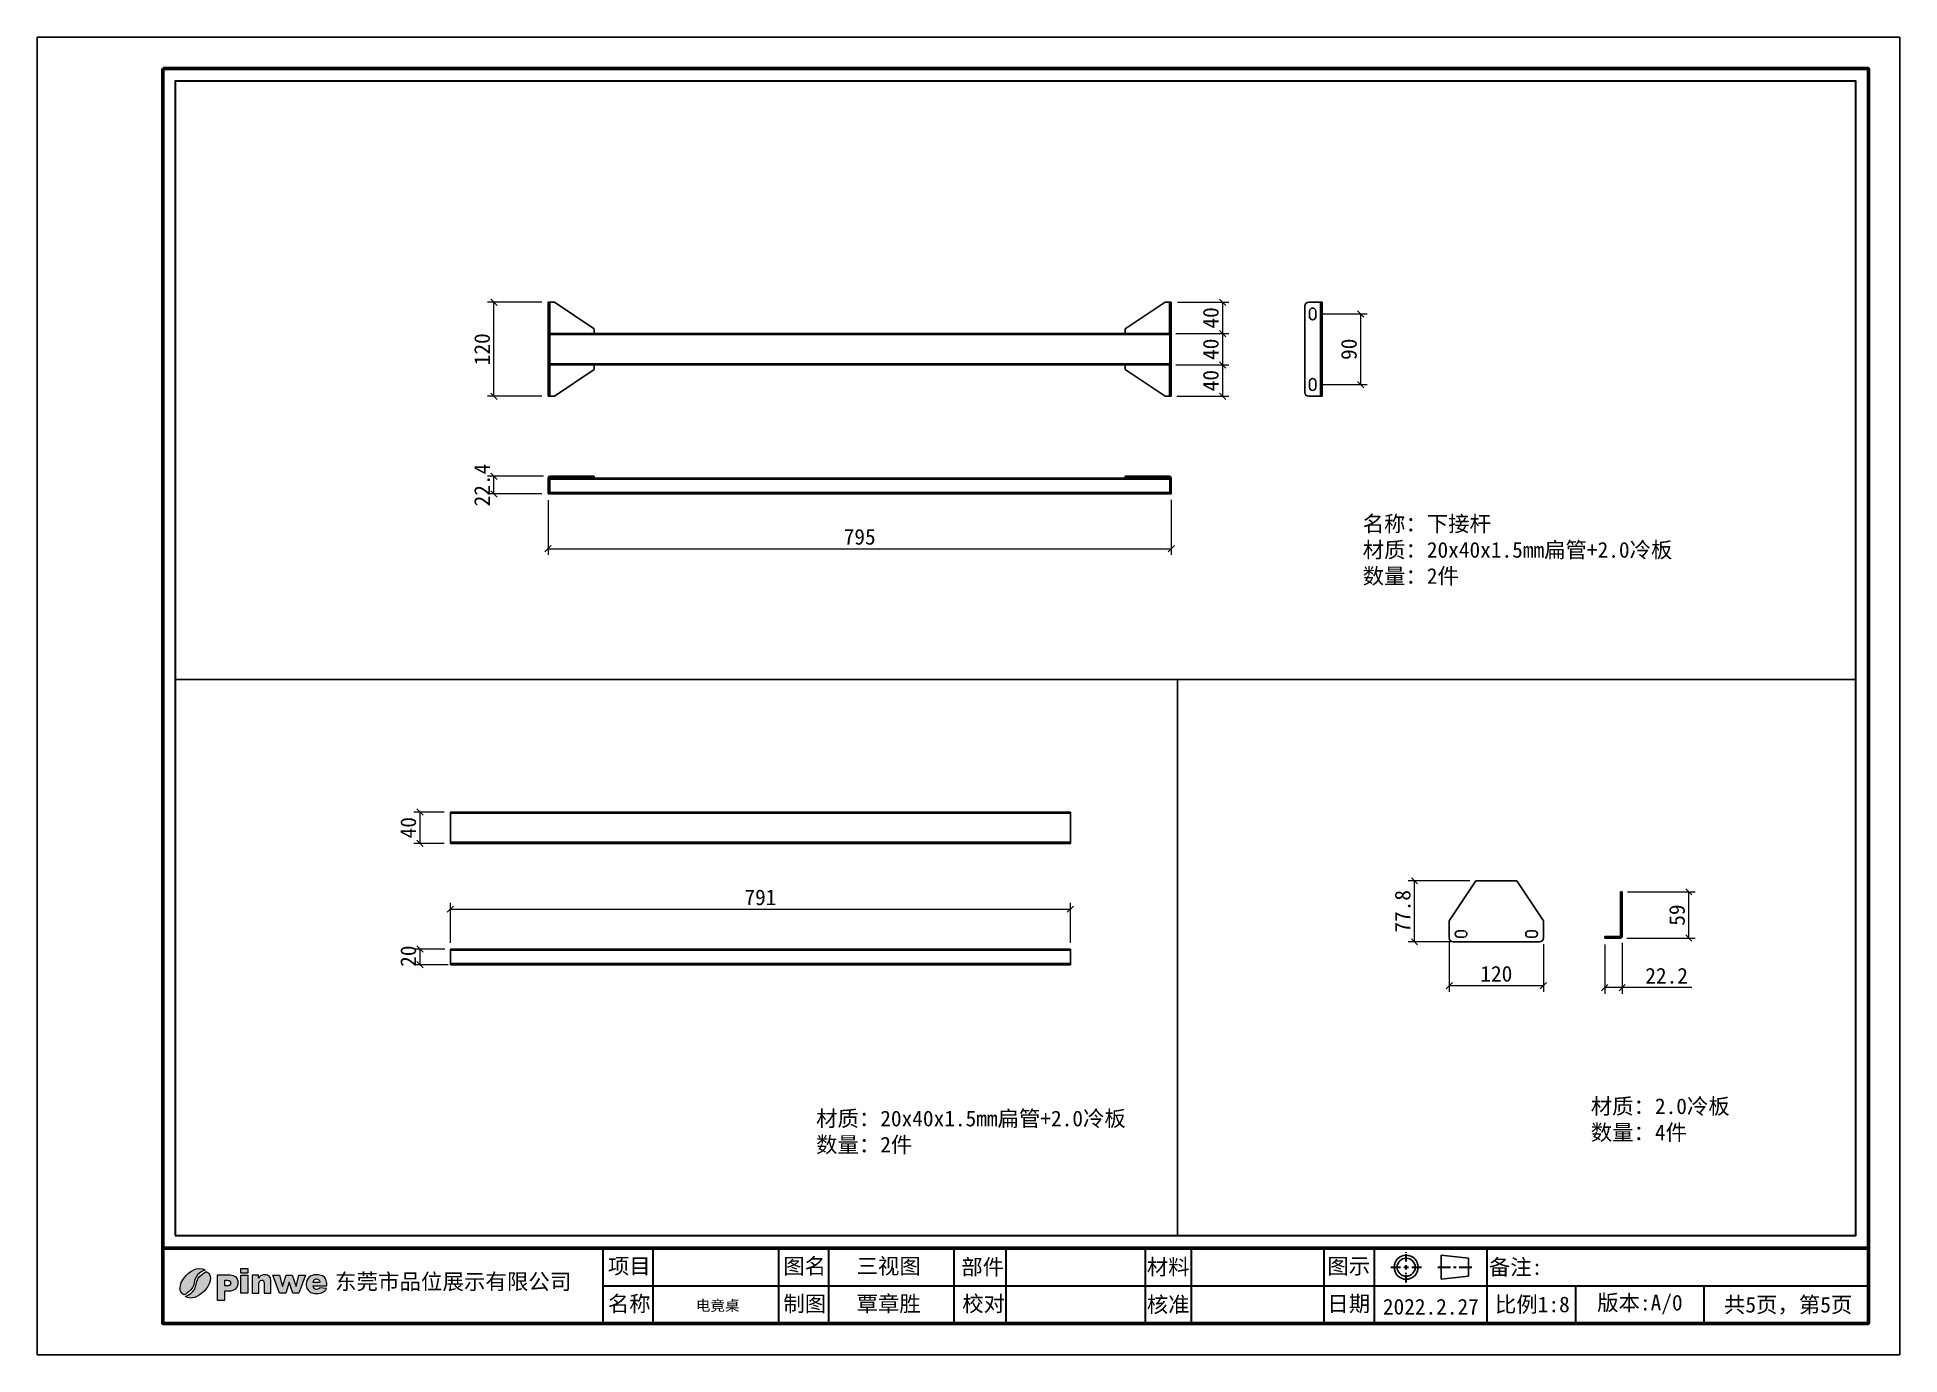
# Model space of a CAD drawing. Header units: inches. Extents: x 21728 to 86065, y -20660 to 1996.
# Drawn here: x 83689 to 86065, y -10313 to -8633 of the extents above; entities that cross this region are included whole.
import ezdxf

# ---------------------------------------------------------------- set-up
doc = ezdxf.new("R2010")
doc.units = ezdxf.units.IN
doc.header["$MEASUREMENT"] = 0
doc.linetypes.add('CENTER2', pattern=[28.575, 19.05, -3.175, 3.175, -3.175])
doc.layers.add('_U+56FE_U+5C42 1', color=7, linetype='Continuous')
doc.layers.add('图框', color=5, linetype='Continuous', lineweight=60)
doc.layers.add('轮廓线', color=7, linetype='Continuous', lineweight=30)
doc.styles.add('ee', font='simfang.ttf')
doc.styles.get("Standard").update_dxf_attribs({"font": 'arial.ttf'})
doc.styles.add('宋体', font='')
doc.styles.add('样式 1', font='')
doc.styles.get('宋体').set_extended_font_data('SimSun')
doc.styles.get('样式 1').set_extended_font_data('SimSun')
doc.dimstyles.new('1-8', dxfattribs={"dimscale": 8, "dimtxt": 2.5, "dimasz": 1, "dimexe": 1, "dimexo": 1, "dimtad": 1, "dimdec": 1, "dimdsep": 46, "dimtxsty": '宋体', "dimblk": 'OBLIQUE', "dimcen": 2.5, "dimclrd": 3, "dimclre": 3, "dimclrt": 256, "dimadec": 0, "dimazin": 0, "dimtfac": 1, "dimtdec": 1, "dimtmove": 1, "dimatfit": 3, "dimfxl": 0, "dimlwd": 9, "dimlwe": 9, "dimarcsym": 0})

msp = doc.modelspace()

# ---------------------------------------------------------------- texts
at = {"color": 7, "lineweight": 15, "char_height": 20, "attachment_point": 4, "style": 'ee'}
for s, insert, width in [('\\P名称：{\\fSimSun|b1|i0|c134|p2;\\C256;下接杆\\P}材质：20x40x1.5mm扁管+2.0冷板\\P数量：2件', (85380.1, -9271.43), 533.1676), ('\\P材质：20x40x1.5mm扁管+2.0冷板\\P数量：2件', (84682.81, -10013.21), 533.1676), ('\\P材质：2.0冷板\\P数量：4件', (85671.06, -9997.57), 418.1733)]:
    msp.add_mtext(s, dxfattribs=dict(at, insert=insert, width=width))
at = {"insert": (84069.13, -10210.02, 2.58), "char_height": 20.0908, "width": 1329.106, "attachment_point": 1}
msp.add_mtext('{\\fSimSun|b0|i0|c134|p2;东莞市品位展示有限公司}', dxfattribs=at)
at = {"layer": '轮廓线', "attachment_point": 5, "style": '样式 1'}
for s, insert, char_height, width in [('{\\fSimSun|b1|i0|c134|p2;项目}', (84444.47, -10201.34), 20, 149.7729), ('{\\fSimSun|b1|i0|c134|p2;图名}', (84668.22, -10201.34), 20, 149.7729), ('{\\fSimSun|b1|i0|c134|p2;三视图}', (84775.41, -10201.34), 20, 149.7729), ('{\\fSimSun|b1|i0|c134|p2;部件}', (84895.37, -10202.54), 20, 149.7729), ('{\\fSimSun|b1|i0|c134|p2;材料}', (85131.96, -10202.47), 20, 149.7729), ('{\\fSimSun|b1|i0|c134|p2;图示}', (85362.29, -10201.34), 20, 149.7729), ('{\\fSimSun|b1|i0|c134|p2;备注:}', (85575.12, -10202.61), 20, 149.7729), ('{\\fSimSun|b1|i0|c134|p2;名称}', (84444.42, -10249.34), 20, 149.7729), ('{\\fSimSun|b1|i0|c134|p2;制图}', (84668.42, -10249.34), 20, 149.7729), ('{\\fSimSun|b1|i0|c134|p2;覃章胜}', (84775.41, -10249.34), 20, 149.7729), ('{\\fSimSun|b1|i0|c134|p2;校对}', (84896.52, -10249.34), 20, 149.7729), ('{\\fSimSun|b1|i0|c134|p2;核准}', (85131.96, -10250.47), 20, 149.7729), ('{\\fSimSun|b1|i0|c134|p2;日期}', (85362.29, -10249.34), 20, 149.7729), ('{\\fSimSun|b1|i0|c134|p2;比例1:8}', (85596.57, -10250.24), 20, 135.4819), ('{\\fSimSun|b1|i0|c134|p2;版本:A/0}', (85733.74, -10249.34), 20, 163.7382), ('{\\fSimSun|b1|i0|c134|p2;共5页，第5页}', (85922.89, -10251), 20, 230.0387), ('{\\fSimSun|b1|i0|c134|p2;电竟桌}', (84557.32, -10251.31), 13.6, 176.9097), ('{\\fSimSun|b1|i0|c134|p2;2022.2.27}', (85467.07, -10252.24), 20, 144)]:
    msp.add_mtext(s, dxfattribs=dict(at, insert=insert, char_height=char_height, width=width))

# ---------------------------------------------------------------- blocks, each defined once
blk = doc.blocks.new('_Oblique')
at = {"color": 0, "linetype": 'ByBlock', "lineweight": -2}
blk.add_line((-0.5, -0.5), (0.5, 0.5), dxfattribs=at)
blk = doc.blocks.new('*D287')
at = {"color": 3, "lineweight": 9, "transparency": 16777216}
for p, q in [((84335.1, -9193.2), (84263.8, -9193.2)), ((84271.8, -9215.6), (84271.8, -9193.2)), ((84332.9, -9215.6), (84263.8, -9215.6))]:
    blk.add_line(p, q, dxfattribs=at)
at = {"layer": 'Defpoints', "color": 0, "transparency": 16777216}
for p in [(84271.8, -9193.2), (84343.1, -9193.2), (84340.9, -9215.6)]:
    blk.add_point(p, dxfattribs=at)
at = {"color": 3, "lineweight": 9, "transparency": 16777216, "xscale": 8, "yscale": 8, "zscale": 8}
for p, rotation in [((84271.8, -9193.2), 90), ((84271.8, -9215.6), 270)]:
    blk.add_blockref('_Oblique', p, dxfattribs=dict(at, rotation=rotation))
at = {"transparency": 16777216, "insert": (84256.8, -9204.4), "char_height": 20, "attachment_point": 5, "rotation": 90, "style": '宋体'}
blk.add_mtext('22.4', dxfattribs=at)
blk = doc.blocks.new('*D288')
at = {"color": 3, "lineweight": 9, "transparency": 16777216}
for p, q in [((84332.9, -8971.2), (84263.8, -8971.2)), ((84271.8, -9091.2), (84271.8, -8971.2)), ((84332.9, -9091.2), (84263.8, -9091.2))]:
    blk.add_line(p, q, dxfattribs=at)
at = {"layer": 'Defpoints', "color": 0, "transparency": 16777216}
for p in [(84271.8, -8971.2), (84340.9, -8971.2), (84340.9, -9091.2)]:
    blk.add_point(p, dxfattribs=at)
at = {"color": 3, "lineweight": 9, "transparency": 16777216, "xscale": 8, "yscale": 8, "zscale": 8}
for p, rotation in [((84271.8, -8971.2), 90), ((84271.8, -9091.2), 270)]:
    blk.add_blockref('_Oblique', p, dxfattribs=dict(at, rotation=rotation))
at = {"transparency": 16777216, "insert": (84256.8, -9031.2), "char_height": 20, "attachment_point": 5, "rotation": 90, "style": '宋体'}
blk.add_mtext('120', dxfattribs=at)
blk = doc.blocks.new('*D294')
at = {"color": 3, "lineweight": 9, "transparency": 16777216}
for p, q in [((85143.9, -8971.2), (85209.4, -8971.2)), ((85201.4, -8971.2), (85201.4, -9011.2)), ((85141.9, -9011.2), (85209.4, -9011.2))]:
    blk.add_line(p, q, dxfattribs=at)
at = {"layer": 'Defpoints', "color": 0, "transparency": 16777216}
for p in [(85135.9, -8971.2), (85133.9, -9011.2), (85201.4, -9011.2)]:
    blk.add_point(p, dxfattribs=at)
at = {"color": 3, "lineweight": 9, "transparency": 16777216, "xscale": 8, "yscale": 8, "zscale": 8}
for p, rotation in [((85201.4, -8971.2), 90), ((85201.4, -9011.2), 270)]:
    blk.add_blockref('_Oblique', p, dxfattribs=dict(at, rotation=rotation))
at = {"transparency": 16777216, "insert": (85186.4, -8991.2), "char_height": 20, "attachment_point": 5, "rotation": 90, "style": '宋体'}
blk.add_mtext('40', dxfattribs=at)
blk = doc.blocks.new('*D295')
at = {"color": 3, "lineweight": 9, "transparency": 16777216}
for p, q in [((85141.9, -9011.2), (85209.4, -9011.2)), ((85201.4, -9011.2), (85201.4, -9051.2)), ((85141.9, -9051.2), (85209.4, -9051.2))]:
    blk.add_line(p, q, dxfattribs=at)
at = {"layer": 'Defpoints', "color": 0, "transparency": 16777216}
for p in [(85133.9, -9011.2), (85133.9, -9051.2), (85201.4, -9051.2)]:
    blk.add_point(p, dxfattribs=at)
at = {"color": 3, "lineweight": 9, "transparency": 16777216, "xscale": 8, "yscale": 8, "zscale": 8}
for p, rotation in [((85201.4, -9011.2), 90), ((85201.4, -9051.2), 270)]:
    blk.add_blockref('_Oblique', p, dxfattribs=dict(at, rotation=rotation))
at = {"transparency": 16777216, "insert": (85186.4, -9031.2), "char_height": 20, "attachment_point": 5, "rotation": 90, "style": '宋体'}
blk.add_mtext('40', dxfattribs=at)
blk = doc.blocks.new('*D296')
at = {"color": 3, "lineweight": 9, "transparency": 16777216}
for p, q in [((85141.9, -9051.2), (85209.4, -9051.2)), ((85201.4, -9051.2), (85201.4, -9091.2)), ((85142.9, -9091.2), (85209.4, -9091.2))]:
    blk.add_line(p, q, dxfattribs=at)
at = {"layer": 'Defpoints', "color": 0, "transparency": 16777216}
for p in [(85133.9, -9051.2), (85134.9, -9091.2), (85201.4, -9091.2)]:
    blk.add_point(p, dxfattribs=at)
at = {"color": 3, "lineweight": 9, "transparency": 16777216, "xscale": 8, "yscale": 8, "zscale": 8}
for p, rotation in [((85201.4, -9051.2), 90), ((85201.4, -9091.2), 270)]:
    blk.add_blockref('_Oblique', p, dxfattribs=dict(at, rotation=rotation))
at = {"transparency": 16777216, "insert": (85186.4, -9071.2), "char_height": 20, "attachment_point": 5, "rotation": 90, "style": '宋体'}
blk.add_mtext('40', dxfattribs=at)
blk = doc.blocks.new('*D297')
at = {"color": 3, "lineweight": 9, "transparency": 16777216}
for p, q in [((85328.3, -8986.2), (85385.6, -8986.2)), ((85377.6, -9076.2), (85377.6, -8986.2)), ((85328.3, -9076.2), (85385.6, -9076.2))]:
    blk.add_line(p, q, dxfattribs=at)
at = {"layer": 'Defpoints', "color": 0, "transparency": 16777216}
for p in [(85320.3, -8986.2), (85377.6, -8986.2), (85320.3, -9076.2)]:
    blk.add_point(p, dxfattribs=at)
at = {"color": 3, "lineweight": 9, "transparency": 16777216, "xscale": 8, "yscale": 8, "zscale": 8}
for p, rotation in [((85377.6, -8986.2), 90), ((85377.6, -9076.2), 270)]:
    blk.add_blockref('_Oblique', p, dxfattribs=dict(at, rotation=rotation))
at = {"transparency": 16777216, "insert": (85362.6, -9031.2), "char_height": 20, "attachment_point": 5, "rotation": 90, "style": '宋体'}
blk.add_mtext('90', dxfattribs=at)
blk = doc.blocks.new('*D231')
at = {"color": 3, "lineweight": 9, "transparency": 16777216}
for p, q in [((84209.3, -9796.1), (84169.6, -9796.1)), ((84177.6, -9816.1), (84177.6, -9796.1)), ((84213.6, -9816.1), (84169.6, -9816.1))]:
    blk.add_line(p, q, dxfattribs=at)
at = {"layer": 'Defpoints', "color": 0, "transparency": 16777216}
for p in [(84177.6, -9796.1), (84217.3, -9796.1), (84221.6, -9816.1)]:
    blk.add_point(p, dxfattribs=at)
at = {"color": 3, "lineweight": 9, "transparency": 16777216, "xscale": 8, "yscale": 8, "zscale": 8}
for p, rotation in [((84177.6, -9796.1), 90), ((84177.6, -9816.1), 270)]:
    blk.add_blockref('_Oblique', p, dxfattribs=dict(at, rotation=rotation))
at = {"transparency": 16777216, "insert": (84162.6, -9805.1), "char_height": 20, "attachment_point": 5, "rotation": 90, "style": '宋体'}
blk.add_mtext('20', dxfattribs=at)
blk = doc.blocks.new('*D300')
at = {"color": 3, "lineweight": 9, "transparency": 16777216}
for p, q in [((84208.3, -9621.3), (84169.6, -9621.3)), ((84177.6, -9661.3), (84177.6, -9621.3)), ((84208.3, -9661.3), (84169.6, -9661.3))]:
    blk.add_line(p, q, dxfattribs=at)
at = {"layer": 'Defpoints', "color": 0, "transparency": 16777216}
for p in [(84177.6, -9621.3), (84216.3, -9621.3), (84216.3, -9661.3)]:
    blk.add_point(p, dxfattribs=at)
at = {"color": 3, "lineweight": 9, "transparency": 16777216, "xscale": 8, "yscale": 8, "zscale": 8}
for p, rotation in [((84177.6, -9621.3), 90), ((84177.6, -9661.3), 270)]:
    blk.add_blockref('_Oblique', p, dxfattribs=dict(at, rotation=rotation))
at = {"transparency": 16777216, "insert": (84162.6, -9641.3), "char_height": 20, "attachment_point": 5, "rotation": 90, "style": '宋体'}
blk.add_mtext('40', dxfattribs=at)
blk = doc.blocks.new('*D301')
at = {"color": 3, "lineweight": 9, "transparency": 16777216}
for p, q in [((84216.3, -9788.1), (84216.3, -9737.2)), ((85007.3, -9788.1), (85007.3, -9737.2)), ((84216.3, -9745.2), (85007.3, -9745.2))]:
    blk.add_line(p, q, dxfattribs=at)
at = {"layer": 'Defpoints', "color": 0, "transparency": 16777216}
for p in [(85007.3, -9745.2), (84216.3, -9796.1), (85007.3, -9796.1)]:
    blk.add_point(p, dxfattribs=at)
at = {"color": 3, "lineweight": 9, "transparency": 16777216, "xscale": 8, "yscale": 8, "zscale": 8, "rotation": 180}
blk.add_blockref('_Oblique', (84216.3, -9745.2), dxfattribs=at)
at = {"color": 3, "lineweight": 9, "transparency": 16777216, "xscale": 8, "yscale": 8, "zscale": 8}
blk.add_blockref('_Oblique', (85007.3, -9745.2), dxfattribs=at)
at = {"transparency": 16777216, "insert": (84611.8, -9730.2), "char_height": 20, "attachment_point": 5, "style": '宋体'}
blk.add_mtext('791', dxfattribs=at)
blk = doc.blocks.new('*D302')
at = {"color": 3, "lineweight": 9, "transparency": 16777216}
for p, q in [((84340.9, -9223.6), (84340.9, -9293.5)), ((85135.9, -9223.4), (85135.9, -9293.5)), ((84340.9, -9285.5), (85135.9, -9285.5))]:
    blk.add_line(p, q, dxfattribs=at)
at = {"layer": 'Defpoints', "color": 0, "transparency": 16777216}
for p in [(84340.9, -9215.6), (85135.9, -9215.4), (85135.9, -9285.5)]:
    blk.add_point(p, dxfattribs=at)
at = {"color": 3, "lineweight": 9, "transparency": 16777216, "xscale": 8, "yscale": 8, "zscale": 8, "rotation": 180}
blk.add_blockref('_Oblique', (84340.9, -9285.5), dxfattribs=at)
at = {"color": 3, "lineweight": 9, "transparency": 16777216, "xscale": 8, "yscale": 8, "zscale": 8}
blk.add_blockref('_Oblique', (85135.9, -9285.5), dxfattribs=at)
at = {"transparency": 16777216, "insert": (84738.4, -9270.5), "char_height": 20, "attachment_point": 5, "style": '宋体'}
blk.add_mtext('795', dxfattribs=at)
blk = doc.blocks.new('*D298')
at = {"color": 3, "lineweight": 9, "transparency": 16777216}
for p, q in [((85490.6, -9785.8), (85490.6, -9850.7)), ((85610.6, -9789.8), (85610.6, -9850.7)), ((85490.6, -9842.7), (85610.6, -9842.7))]:
    blk.add_line(p, q, dxfattribs=at)
at = {"layer": 'Defpoints', "color": 0, "transparency": 16777216}
for p in [(85490.6, -9777.8), (85610.6, -9781.8), (85610.6, -9842.7)]:
    blk.add_point(p, dxfattribs=at)
at = {"color": 3, "lineweight": 9, "transparency": 16777216, "xscale": 8, "yscale": 8, "zscale": 8, "rotation": 180}
blk.add_blockref('_Oblique', (85490.6, -9842.7), dxfattribs=at)
at = {"color": 3, "lineweight": 9, "transparency": 16777216, "xscale": 8, "yscale": 8, "zscale": 8}
blk.add_blockref('_Oblique', (85610.6, -9842.7), dxfattribs=at)
at = {"transparency": 16777216, "insert": (85550.6, -9827.7), "char_height": 20, "attachment_point": 5, "style": '宋体'}
blk.add_mtext('120', dxfattribs=at)
blk = doc.blocks.new('*D299')
at = {"color": 3, "lineweight": 9, "transparency": 16777216}
for p, q in [((85516.6, -9709), (85438.2, -9709)), ((85446.2, -9786.8), (85446.2, -9709)), ((85492.6, -9786.8), (85438.2, -9786.8))]:
    blk.add_line(p, q, dxfattribs=at)
at = {"layer": 'Defpoints', "color": 0, "transparency": 16777216}
for p in [(85446.2, -9709), (85524.6, -9709), (85500.6, -9786.8)]:
    blk.add_point(p, dxfattribs=at)
at = {"color": 3, "lineweight": 9, "transparency": 16777216, "xscale": 8, "yscale": 8, "zscale": 8}
for p, rotation in [((85446.2, -9709), 90), ((85446.2, -9786.8), 270)]:
    blk.add_blockref('_Oblique', p, dxfattribs=dict(at, rotation=rotation))
at = {"transparency": 16777216, "insert": (85431.2, -9747.9), "char_height": 20, "attachment_point": 5, "rotation": 90, "style": '宋体'}
blk.add_mtext('77.8', dxfattribs=at)
blk = doc.blocks.new('*D303')
at = {"color": 3, "lineweight": 9, "transparency": 16777216}
for p, q in [((85718.1, -9723.1), (85804.2, -9723.1)), ((85796.2, -9782.1), (85796.2, -9723.1)), ((85716.9, -9782.1), (85804.2, -9782.1))]:
    blk.add_line(p, q, dxfattribs=at)
at = {"layer": 'Defpoints', "color": 0, "transparency": 16777216}
for p in [(85710.1, -9723.1), (85796.2, -9723.1), (85708.9, -9782.1)]:
    blk.add_point(p, dxfattribs=at)
at = {"color": 3, "lineweight": 9, "transparency": 16777216, "xscale": 8, "yscale": 8, "zscale": 8}
for p, rotation in [((85796.2, -9723.1), 90), ((85796.2, -9782.1), 270)]:
    blk.add_blockref('_Oblique', p, dxfattribs=dict(at, rotation=rotation))
at = {"transparency": 16777216, "insert": (85781.2, -9752.7), "char_height": 20, "attachment_point": 5, "rotation": 90, "style": '宋体'}
blk.add_mtext('59', dxfattribs=at)
blk = doc.blocks.new('*D304')
at = {"color": 3, "lineweight": 9, "transparency": 16777216}
for p, q in [((85711.1, -9787.9), (85711.1, -9853.2)), ((85688.9, -9790.1), (85688.9, -9853.2)), ((85711.1, -9845.2), (85688.9, -9845.2)), ((85799.8, -9845.2), (85711.1, -9845.2))]:
    blk.add_line(p, q, dxfattribs=at)
at = {"layer": 'Defpoints', "color": 0, "transparency": 16777216}
for p in [(85688.9, -9782.1), (85711.1, -9779.9), (85688.9, -9845.2)]:
    blk.add_point(p, dxfattribs=at)
at = {"color": 3, "lineweight": 9, "transparency": 16777216, "xscale": 8, "yscale": 8, "zscale": 8, "rotation": 180}
blk.add_blockref('_Oblique', (85688.9, -9845.2), dxfattribs=at)
at = {"color": 3, "lineweight": 9, "transparency": 16777216, "xscale": 8, "yscale": 8, "zscale": 8}
blk.add_blockref('_Oblique', (85711.1, -9845.2), dxfattribs=at)
at = {"transparency": 16777216, "insert": (85767.8, -9830.2), "char_height": 20, "attachment_point": 5, "style": '宋体'}
blk.add_mtext('22.2', dxfattribs=at)

# ---------------------------------------------------------------- dimensions: what is measured, and where the dimension line sits
at = {"color": 1}
for base, p1, p2, picture, middle in [((84271.77, -8971.18), (84340.94, -9091.18), (84340.94, -8971.18), '*D288', (84256.77, -9031.18)), ((85201.43, -9011.18), (85135.94, -8971.18), (85133.94, -9011.18), '*D294', (85186.43, -8991.18)), ((85377.61, -8986.18), (85320.28, -9076.18), (85320.28, -8986.18), '*D297', (85362.61, -9031.18)), ((85201.43, -9051.18), (85133.94, -9011.18), (85133.94, -9051.18), '*D295', (85186.43, -9031.18)), ((85201.43, -9091.18), (85133.94, -9051.18), (85134.94, -9091.18), '*D296', (85186.43, -9071.18)), ((84177.57, -9621.34), (84216.34, -9661.34), (84216.34, -9621.34), '*D300', (84162.57, -9641.34)), ((85446.24, -9709), (85500.57, -9786.81), (85524.56, -9709), '*D299', (85431.24, -9747.91))]:
    dim = msp.add_linear_dim(base=base, p1=p1, p2=p2, angle=90, dimstyle='1-8', dxfattribs=at)
    dim.commit()
    dim.dimension.update_dxf_attribs({"geometry": picture, "text_midpoint": middle})
for base, p1, p2, picture, middle in [((84271.77, -9193.2), (84340.94, -9215.64), (84343.14, -9193.2), '*D287', (84271.77, -9204.42)), ((85796.18, -9723.07), (85708.92, -9782.08), (85710.12, -9723.07), '*D303', (85796.18, -9752.73)), ((84177.57, -9796.06), (84221.6, -9816.06), (84217.29, -9796.06), '*D231', (84177.57, -9805.08))]:
    dim = msp.add_linear_dim(base=base, p1=p1, p2=p2, angle=90, dimstyle='1-8', dxfattribs=at)
    dim.commit()
    dim.dimension.update_dxf_attribs({"geometry": picture, "text_midpoint": middle, "dimtype": 160})
for base, p1, p2, picture, middle in [((85135.94, -9285.48), (84340.94, -9215.64), (85135.94, -9215.4), '*D302', (84738.44, -9270.48)), ((85007.34, -9745.25), (84216.34, -9796.06), (85007.34, -9796.06), '*D301', (84611.84, -9730.25)), ((85610.56, -9842.72), (85490.56, -9777.77), (85610.56, -9781.81), '*D298', (85550.56, -9827.72))]:
    dim = msp.add_linear_dim(base=base, p1=p1, p2=p2, dimstyle='1-8', dxfattribs=at)
    dim.commit()
    dim.dimension.update_dxf_attribs({"geometry": picture, "text_midpoint": middle})
dim = msp.add_linear_dim(base=(85688.92, -9845.22), p1=(85711.12, -9779.88), p2=(85688.92, -9782.08), dimstyle='1-8', dxfattribs=at)
dim.commit()
dim.dimension.update_dxf_attribs({"geometry": '*D304', "text_midpoint": (85767.78, -9851.1), "dimtype": 160})

# ---------------------------------------------------------------- hatches: boundary and pattern name
h = msp.add_hatch(color=256)
h.dxf.hatch_style = 1
edge = h.paths.add_edge_path()
edge.add_spline(control_points=[(84058.78, -10225.47), (84058.78, -10225.47), (84041.21, -10225.47), (84041.21, -10225.47), (84041.37, -10226.87), (84041.74, -10227.92), (84042.35, -10228.61), (84043.2, -10229.6), (84044.3, -10230.09), (84045.67, -10230.09), (84046.54, -10230.09), (84047.36, -10229.88), (84048.13, -10229.45), (84048.6, -10229.18), (84049.12, -10228.71), (84049.66, -10228.02), (84049.66, -10228.02), (84058.29, -10228.82), (84058.29, -10228.82), (84056.97, -10231.11), (84055.38, -10232.76), (84053.52, -10233.75), (84051.65, -10234.75), (84048.97, -10235.25), (84045.49, -10235.25), (84042.45, -10235.25), (84040.08, -10234.82), (84038.34, -10233.96), (84036.6, -10233.11), (84035.17, -10231.75), (84034.02, -10229.89), (84032.88, -10228.03), (84032.31, -10225.84), (84032.31, -10223.33), (84032.31, -10219.76), (84033.46, -10216.86), (84035.75, -10214.65), (84038.03, -10212.44), (84041.19, -10211.33), (84045.22, -10211.33), (84048.49, -10211.33), (84051.07, -10211.83), (84052.96, -10212.82), (84054.86, -10213.81), (84056.3, -10215.24), (84057.3, -10217.13), (84058.29, -10219.01), (84058.78, -10221.46), (84058.78, -10224.48), (84058.78, -10224.48), (84058.78, -10225.47), (84058.78, -10225.47)], knot_values=[0, 0, 0, 0, 1, 1, 1, 2, 2, 2, 3, 3, 3, 4, 4, 4, 5, 5, 5, 6, 6, 6, 7, 7, 7, 8, 8, 8, 9, 9, 9, 10, 10, 10, 11, 11, 11, 12, 12, 12, 13, 13, 13, 14, 14, 14, 15, 15, 15, 16, 16, 16, 17, 17, 17, 17], degree=3, periodic=0)
edge = h.paths.add_edge_path(flags=16)
edge.add_spline(control_points=[(84049.88, -10221.29), (84049.71, -10219.58), (84049.25, -10218.36), (84048.51, -10217.63), (84047.77, -10216.9), (84046.8, -10216.53), (84045.59, -10216.53), (84044.19, -10216.53), (84043.08, -10217.09), (84042.24, -10218.2), (84041.71, -10218.89), (84041.38, -10219.91), (84041.23, -10221.29), (84041.23, -10221.29), (84049.88, -10221.29), (84049.88, -10221.29)], knot_values=[0, 0, 0, 0, 1, 1, 1, 2, 2, 2, 3, 3, 3, 4, 4, 4, 5, 5, 5, 5], degree=3, periodic=0)
h.paths.add_polyline_path([(83989.93, -10211.86), (83998.4, -10211.86), (84002.07, -10226.21), (84006.74, -10211.86), (84014.58, -10211.86), (84019.41, -10226.23), (84023.1, -10211.86), (84031.51, -10211.86), (84023.1, -10234.72), (84015.32, -10234.72), (84010.7, -10220.96), (84006.23, -10234.72), (83998.41, -10234.72)])
edge = h.paths.add_edge_path()
edge.add_spline(control_points=[(83963.27, -10211.86), (83963.27, -10211.86), (83971.43, -10211.86), (83971.43, -10211.86), (83971.43, -10211.86), (83971.43, -10215.58), (83971.43, -10215.58), (83972.65, -10214.06), (83973.87, -10212.97), (83975.12, -10212.32), (83976.37, -10211.66), (83977.88, -10211.33), (83979.67, -10211.33), (83982.09, -10211.33), (83983.98, -10212.05), (83985.35, -10213.5), (83986.72, -10214.94), (83987.4, -10217.17), (83987.4, -10220.18), (83987.4, -10220.18), (83987.4, -10234.72), (83987.4, -10234.72), (83987.4, -10234.72), (83978.59, -10234.72), (83978.59, -10234.72), (83978.59, -10234.72), (83978.59, -10222.14), (83978.59, -10222.14), (83978.59, -10220.71), (83978.33, -10219.69), (83977.8, -10219.1), (83977.27, -10218.5), (83976.53, -10218.2), (83975.58, -10218.2), (83974.53, -10218.2), (83973.67, -10218.61), (83973.01, -10219.41), (83972.36, -10220.21), (83972.03, -10221.65), (83972.03, -10223.74), (83972.03, -10223.74), (83972.03, -10234.72), (83972.03, -10234.72), (83972.03, -10234.72), (83963.27, -10234.72), (83963.27, -10234.72), (83963.27, -10234.72), (83963.27, -10211.86), (83963.27, -10211.86)], knot_values=[0, 0, 0, 0, 1, 1, 1, 2, 2, 2, 3, 3, 3, 4, 4, 4, 5, 5, 5, 6, 6, 6, 7, 7, 7, 8, 8, 8, 9, 9, 9, 10, 10, 10, 11, 11, 11, 12, 12, 12, 13, 13, 13, 14, 14, 14, 15, 15, 15, 16, 16, 16, 16], degree=3, periodic=0)
h.paths.add_polyline_path([(83949.06, -10203.18), (83957.83, -10203.18), (83957.83, -10209.13), (83949.06, -10209.13)])
h.paths.add_polyline_path([(83949.06, -10211.86), (83957.83, -10211.86), (83957.83, -10234.72), (83949.06, -10234.72)])
edge = h.paths.add_edge_path()
edge.add_spline(control_points=[(83918.79, -10212.02), (83918.79, -10212.02), (83934.99, -10212.02), (83934.99, -10212.02), (83938.52, -10212.02), (83941.17, -10212.85), (83942.93, -10214.53), (83944.68, -10216.22), (83945.56, -10218.61), (83945.56, -10221.71), (83945.56, -10224.9), (83944.6, -10227.39), (83942.69, -10229.19), (83940.77, -10230.98), (83937.84, -10231.88), (83933.91, -10231.88), (83933.91, -10231.88), (83928.56, -10231.88), (83928.56, -10231.88), (83928.56, -10231.88), (83928.56, -10243.55), (83928.56, -10243.55), (83928.56, -10243.55), (83918.79, -10243.55), (83918.79, -10243.55), (83918.79, -10243.55), (83918.79, -10212.02), (83918.79, -10212.02)], knot_values=[0, 0, 0, 0, 1, 1, 1, 2, 2, 2, 3, 3, 3, 4, 4, 4, 5, 5, 5, 6, 6, 6, 7, 7, 7, 8, 8, 8, 9, 9, 9, 9], degree=3, periodic=0)
edge = h.paths.add_edge_path(flags=16)
edge.add_spline(control_points=[(83928.56, -10225.49), (83928.56, -10225.49), (83930.96, -10225.49), (83930.96, -10225.49), (83932.86, -10225.49), (83934.19, -10225.16), (83934.95, -10224.51), (83935.71, -10223.86), (83936.1, -10223.02), (83936.1, -10222), (83936.1, -10221.01), (83935.77, -10220.17), (83935.1, -10219.48), (83934.44, -10218.79), (83933.19, -10218.45), (83931.35, -10218.45), (83931.35, -10218.45), (83928.56, -10218.45), (83928.56, -10218.45), (83928.56, -10218.45), (83928.56, -10225.49), (83928.56, -10225.49)], knot_values=[0, 0, 0, 0, 1, 1, 1, 2, 2, 2, 3, 3, 3, 4, 4, 4, 5, 5, 5, 6, 6, 6, 7, 7, 7, 7], degree=3, periodic=0)
edge = h.paths.add_edge_path()
edge.add_spline(control_points=[(83878, -10238.81), (83878, -10238.81), (83882.35, -10242.55), (83889.82, -10240.31), (83897.29, -10238.07), (83907.63, -10229.06), (83909.74, -10219.28), (83911.84, -10209.5), (83904.83, -10207.36), (83904.83, -10207.36), (83904.83, -10207.36), (83892.6, -10213.07), (83891.99, -10223.32), (83891.38, -10233.58), (83879.9, -10238.68), (83878, -10238.81)], knot_values=[0, 0, 0, 0, 1, 1, 1, 2, 2, 2, 3, 3, 3, 4, 4, 4, 5, 5, 5, 5], degree=3, periodic=0)
edge = h.paths.add_edge_path()
edge.add_spline(control_points=[(83903.61, -10205.49), (83903.61, -10205.49), (83899.26, -10201.76), (83891.79, -10204), (83884.32, -10206.24), (83873.98, -10215.24), (83871.87, -10225.03), (83869.77, -10234.81), (83876.78, -10236.95), (83876.78, -10236.95), (83876.78, -10236.95), (83889.01, -10231.24), (83889.62, -10220.98), (83890.23, -10210.73), (83901.71, -10205.63), (83903.61, -10205.49)], knot_values=[0, 0, 0, 0, 1, 1, 1, 2, 2, 2, 3, 3, 3, 4, 4, 4, 5, 5, 5, 5], degree=3, periodic=0)

# ---------------------------------------------------------------- linework, layer by layer
at = {"color": 7, "linetype": 'Continuous', "lineweight": 25}
for p, q in [((84342.94, -8971.18), (84340.94, -8971.18)), ((84340.94, -8976.18), (84340.94, -8971.18)), ((84342.94, -8976.18), (84340.94, -8976.18)), ((84340.94, -9086.18), (84340.94, -8976.18)), ((84342.94, -8976.18), (84342.94, -8971.18)), ((84343.14, -8971.18), (84342.94, -8971.18)), ((84342.94, -9086.18), (84342.94, -8976.18)), ((84348.94, -8971.18), (84343.14, -8971.18)), ((84343.14, -9011.18), (84343.14, -8971.18)), ((84399.65, -9005.18), (84348.94, -8971.18)), ((85077.23, -9005.18), (85127.94, -8971.18)), ((85127.94, -8971.18), (85133.74, -8971.18)), ((85133.74, -8971.18), (85133.94, -8971.18)), ((85133.74, -9011.18), (85133.74, -8971.18)), ((85133.94, -8971.18), (85135.94, -8971.18)), ((85133.94, -8976.18), (85133.94, -8971.18)), ((85133.94, -8976.18), (85135.94, -8976.18)), ((85133.94, -9086.18), (85133.94, -8976.18)), ((85135.94, -8976.18), (85135.94, -8971.18)), ((85135.94, -9086.18), (85135.94, -8976.18)), ((85306.28, -9086.18), (85306.28, -8976.18)), ((85311.28, -8971.18), (85326.28, -8971.18)), ((85326.28, -8971.18), (85326.28, -9091.18)), ((85328.48, -8971.18), (85326.28, -8971.18)), ((85328.48, -9091.18), (85328.48, -8971.18)), ((85312.28, -8989.68), (85312.28, -8982.68)), ((85320.28, -8982.68), (85320.28, -8989.68)), ((85133.94, -9011.18), (84342.94, -9011.18)), ((85133.94, -9012.58), (84342.94, -9012.58)), ((84342.94, -9012.58), (84342.94, -9049.78)), ((84399.65, -9011.18), (84399.65, -9005.18)), ((85077.23, -9011.18), (85077.23, -9005.18)), ((85133.94, -9012.58), (85133.94, -9049.78)), ((85133.94, -9049.78), (84342.94, -9049.78)), ((85133.94, -9051.18), (84342.94, -9051.18)), ((84343.14, -9091.18), (84343.14, -9051.18)), ((84399.65, -9057.18), (84399.65, -9051.18)), ((85077.23, -9057.18), (85077.23, -9051.18)), ((85133.74, -9091.18), (85133.74, -9051.18)), ((84348.94, -9091.18), (84399.65, -9057.18)), ((85127.94, -9091.18), (85077.23, -9057.18)), ((85312.28, -9079.68), (85312.28, -9072.68)), ((85320.28, -9072.68), (85320.28, -9079.68)), ((84340.94, -9091.18), (84340.94, -9086.18)), ((84342.94, -9086.18), (84340.94, -9086.18)), ((84342.94, -9091.18), (84340.94, -9091.18)), ((84342.94, -9091.18), (84342.94, -9086.18)), ((84342.94, -9091.18), (84343.14, -9091.18)), ((84343.14, -9091.18), (84348.94, -9091.18)), ((85133.74, -9091.18), (85127.94, -9091.18)), ((85133.94, -9091.18), (85133.74, -9091.18)), ((85133.94, -9091.18), (85133.94, -9086.18)), ((85133.94, -9086.18), (85135.94, -9086.18)), ((85133.94, -9091.18), (85135.94, -9091.18)), ((85135.94, -9091.18), (85135.94, -9086.18)), ((85326.28, -9091.18), (85311.28, -9091.18)), ((85326.28, -9091.18), (85328.48, -9091.18)), ((84343.14, -9195.2), (84343.14, -9193.2)), ((84348.94, -9193.2), (84343.14, -9193.2)), ((84348.94, -9193.2), (84348.94, -9195.2)), ((84399.65, -9193.2), (84348.94, -9193.2)), ((84399.65, -9193.2), (84399.65, -9195.2)), ((85077.23, -9193.2), (85077.23, -9195.2)), ((85077.23, -9193.2), (85127.94, -9193.2)), ((85127.94, -9193.2), (85127.94, -9195.2)), ((85127.94, -9193.2), (85133.74, -9193.2)), ((85133.74, -9195.2), (85133.74, -9193.2)), ((84340.94, -9210.4), (84340.94, -9195.4)), ((84342.94, -9195.4), (84340.94, -9195.4)), ((84342.94, -9210.4), (84340.94, -9210.4)), ((84340.94, -9215.4), (84340.94, -9210.4)), ((84342.94, -9215.4), (84340.94, -9215.4)), ((85133.94, -9195.4), (84342.94, -9195.4)), ((84342.94, -9210.4), (84342.94, -9195.4)), ((85133.94, -9196.8), (84342.94, -9196.8)), ((84342.94, -9215.4), (84342.94, -9210.4)), ((85133.94, -9214), (84342.94, -9214)), ((85133.94, -9215.4), (84342.94, -9215.4)), ((84348.94, -9195.2), (84343.14, -9195.2)), ((84399.65, -9195.2), (84348.94, -9195.2)), ((85077.23, -9195.2), (85127.94, -9195.2)), ((85127.94, -9195.2), (85133.74, -9195.2)), ((85133.94, -9195.4), (85135.94, -9195.4)), ((85133.94, -9210.4), (85133.94, -9195.4)), ((85133.94, -9210.4), (85135.94, -9210.4)), ((85133.94, -9215.4), (85133.94, -9210.4)), ((85133.94, -9215.4), (85135.94, -9215.4)), ((85135.94, -9210.4), (85135.94, -9195.4)), ((85135.94, -9215.4), (85135.94, -9210.4)), ((84216.34, -9621.34), (84216.34, -9661.34)), ((85007.34, -9621.34), (84216.34, -9621.34)), ((85007.34, -9622.74), (84216.34, -9622.74)), ((85007.34, -9621.34), (85007.34, -9661.34)), ((85007.34, -9659.94), (84216.34, -9659.94)), ((85007.34, -9661.34), (84216.34, -9661.34)), ((85490.56, -9760.01), (85524.56, -9709)), ((85524.56, -9709), (85576.56, -9709)), ((85576.56, -9709), (85610.56, -9760.01)), ((85711.12, -9723.07), (85709.12, -9723.07)), ((85709.12, -9723.07), (85709.12, -9774.08)), ((85711.12, -9723.07), (85711.12, -9774.08)), ((85490.56, -9781.81), (85490.56, -9760.01)), ((85610.56, -9760.01), (85610.56, -9781.81)), ((85495.56, -9786.81), (85605.56, -9786.81)), ((85509.06, -9772.81), (85502.06, -9772.81)), ((85502.06, -9780.81), (85509.06, -9780.81)), ((85599.06, -9772.81), (85592.06, -9772.81)), ((85592.06, -9780.81), (85599.06, -9780.81)), ((85688.92, -9780.08), (85688.92, -9782.08)), ((85688.92, -9780.08), (85693.92, -9780.08)), ((85688.92, -9782.08), (85693.92, -9782.08)), ((85693.92, -9780.08), (85693.92, -9782.08)), ((85693.92, -9780.08), (85708.92, -9780.08)), ((85693.92, -9782.08), (85708.92, -9782.08)), ((85708.92, -9780.08), (85708.92, -9782.08)), ((85709.12, -9774.08), (85709.12, -9779.88)), ((85711.12, -9774.08), (85709.12, -9774.08)), ((85709.12, -9779.88), (85711.12, -9779.88)), ((85711.12, -9774.08), (85711.12, -9779.88)), ((85007.34, -9796.06), (84216.34, -9796.06)), ((84216.34, -9816.06), (84216.34, -9796.06)), ((85007.34, -9797.46), (84216.34, -9797.46)), ((85007.34, -9816.06), (85007.34, -9796.06)), ((85007.34, -9814.66), (84216.34, -9814.66)), ((85007.34, -9816.06), (84216.34, -9816.06))]:
    msp.add_line(p, q, dxfattribs=at)
at = {"color": 7, "linetype": 'Continuous'}
for q in [(84342.94, -9204.79), (84343.25, -9205.4)]:
    msp.add_line((84342.94, -9205.4), q, dxfattribs=at)
at = {"color": 1}
for p, q in [((83865.23, -9452.47), (86009.23, -9452.47)), ((85143.73, -9452.47), (85143.73, -10161.34))]:
    msp.add_line(p, q, dxfattribs=at)
at = {"color": 14, "lineweight": 25}
for p, q in [((85480.02, -10186.4), (85480.02, -10217.12)), ((85515.22, -10190.24), (85480.02, -10186.4)), ((85515.22, -10190.24), (85515.22, -10213.28)), ((85515.22, -10213.28), (85480.02, -10217.12))]:
    msp.add_line(p, q, dxfattribs=at)
for radius in [15.36, 11.52]:
    msp.add_circle((85435.57, -10201.76), radius, dxfattribs=at)
at = {"color": 7, "linetype": 'Continuous', "lineweight": 25}
for centre, radius, start, end in [((85311.28, -8976.18), 5, 90, 180), ((85316.28, -8982.68), 4, 90, 180), ((85316.28, -8982.68), 4, 0, 90), ((85316.28, -8989.68), 4, 180, 270), ((85316.28, -8989.68), 4, 270, 0), ((85316.28, -9072.68), 4, 90, 180), ((85316.28, -9072.68), 4, 0, 90), ((85311.28, -9086.18), 5, 180, 270), ((85316.28, -9079.68), 4, 180, 270), ((85316.28, -9079.68), 4, 270, 0), ((84343.14, -9195.4), 2.2, 90, 180), ((85133.74, -9195.4), 2.2, 0, 90), ((84343.14, -9195.4), 0.2, 90, 180), ((85133.74, -9195.4), 0.2, 0, 90), ((85495.56, -9781.81), 5, 180, 270), ((85502.06, -9776.81), 4, 90, 270), ((85509.06, -9776.81), 4, 270, 90), ((85592.06, -9776.81), 4, 90, 270), ((85599.06, -9776.81), 4, 270, 90), ((85605.56, -9781.81), 5, 270, 0), ((85708.92, -9779.88), 2.2, 270, 0), ((85708.92, -9779.88), 0.2, 270, 0)]:
    msp.add_arc(centre, radius, start, end, dxfattribs=at)
at = {"color": 7, "linetype": 'Continuous'}
msp.add_point((84342.94, -9205.4), dxfattribs=at)
at = {"layer": '_U+56FE_U+5C42 1', "lineweight": 0}
for points in [[(83949.06, -10203.18), (83957.83, -10203.18), (83957.83, -10209.13), (83949.06, -10209.13), (83949.06, -10203.18)], [(83949.06, -10211.86), (83957.83, -10211.86), (83957.83, -10234.72), (83949.06, -10234.72), (83949.06, -10211.86)], [(83989.93, -10211.86), (83998.4, -10211.86), (84002.07, -10226.21), (84006.74, -10211.86), (84014.58, -10211.86), (84019.41, -10226.23), (84023.1, -10211.86), (84031.51, -10211.86), (84023.1, -10234.72), (84015.32, -10234.72), (84010.7, -10220.96), (84006.23, -10234.72), (83998.41, -10234.72), (83989.93, -10211.86)]]:
    msp.add_lwpolyline(points, dxfattribs=at)
for points, knots in [([(83903.61, -10205.49), (83903.61, -10205.49), (83899.26, -10201.76), (83891.79, -10204), (83884.32, -10206.24), (83873.98, -10215.24), (83871.87, -10225.03), (83869.77, -10234.81), (83876.78, -10236.95), (83876.78, -10236.95), (83876.78, -10236.95), (83889.01, -10231.24), (83889.62, -10220.98), (83890.23, -10210.73), (83901.71, -10205.63), (83903.61, -10205.49)], [0, 0, 0, 0, 1, 1, 1, 2, 2, 2, 3, 3, 3, 4, 4, 4, 5, 5, 5, 5]), ([(83878, -10238.81), (83878, -10238.81), (83882.35, -10242.55), (83889.82, -10240.31), (83897.29, -10238.07), (83907.63, -10229.06), (83909.74, -10219.28), (83911.84, -10209.5), (83904.83, -10207.36), (83904.83, -10207.36), (83904.83, -10207.36), (83892.6, -10213.07), (83891.99, -10223.32), (83891.38, -10233.58), (83879.9, -10238.68), (83878, -10238.81)], [0, 0, 0, 0, 1, 1, 1, 2, 2, 2, 3, 3, 3, 4, 4, 4, 5, 5, 5, 5]), ([(83918.79, -10212.02), (83918.79, -10212.02), (83934.99, -10212.02), (83934.99, -10212.02), (83938.52, -10212.02), (83941.17, -10212.85), (83942.93, -10214.53), (83944.68, -10216.22), (83945.56, -10218.61), (83945.56, -10221.71), (83945.56, -10224.9), (83944.6, -10227.39), (83942.69, -10229.19), (83940.77, -10230.98), (83937.84, -10231.88), (83933.91, -10231.88), (83933.91, -10231.88), (83928.56, -10231.88), (83928.56, -10231.88), (83928.56, -10231.88), (83928.56, -10243.55), (83928.56, -10243.55), (83928.56, -10243.55), (83918.79, -10243.55), (83918.79, -10243.55), (83918.79, -10243.55), (83918.79, -10212.02), (83918.79, -10212.02)], [0, 0, 0, 0, 1, 1, 1, 2, 2, 2, 3, 3, 3, 4, 4, 4, 5, 5, 5, 6, 6, 6, 7, 7, 7, 8, 8, 8, 9, 9, 9, 9]), ([(83963.27, -10211.86), (83963.27, -10211.86), (83971.43, -10211.86), (83971.43, -10211.86), (83971.43, -10211.86), (83971.43, -10215.58), (83971.43, -10215.58), (83972.65, -10214.06), (83973.87, -10212.97), (83975.12, -10212.32), (83976.37, -10211.66), (83977.88, -10211.33), (83979.67, -10211.33), (83982.09, -10211.33), (83983.98, -10212.05), (83985.35, -10213.5), (83986.72, -10214.94), (83987.4, -10217.17), (83987.4, -10220.18), (83987.4, -10220.18), (83987.4, -10234.72), (83987.4, -10234.72), (83987.4, -10234.72), (83978.59, -10234.72), (83978.59, -10234.72), (83978.59, -10234.72), (83978.59, -10222.14), (83978.59, -10222.14), (83978.59, -10220.71), (83978.33, -10219.69), (83977.8, -10219.1), (83977.27, -10218.5), (83976.53, -10218.2), (83975.58, -10218.2), (83974.53, -10218.2), (83973.67, -10218.61), (83973.01, -10219.41), (83972.36, -10220.21), (83972.03, -10221.65), (83972.03, -10223.74), (83972.03, -10223.74), (83972.03, -10234.72), (83972.03, -10234.72), (83972.03, -10234.72), (83963.27, -10234.72), (83963.27, -10234.72), (83963.27, -10234.72), (83963.27, -10211.86), (83963.27, -10211.86)], [0, 0, 0, 0, 1, 1, 1, 2, 2, 2, 3, 3, 3, 4, 4, 4, 5, 5, 5, 6, 6, 6, 7, 7, 7, 8, 8, 8, 9, 9, 9, 10, 10, 10, 11, 11, 11, 12, 12, 12, 13, 13, 13, 14, 14, 14, 15, 15, 15, 16, 16, 16, 16]), ([(84058.78, -10225.47), (84058.78, -10225.47), (84041.21, -10225.47), (84041.21, -10225.47), (84041.37, -10226.87), (84041.74, -10227.92), (84042.35, -10228.61), (84043.2, -10229.6), (84044.3, -10230.09), (84045.67, -10230.09), (84046.54, -10230.09), (84047.36, -10229.88), (84048.13, -10229.45), (84048.6, -10229.18), (84049.12, -10228.71), (84049.66, -10228.02), (84049.66, -10228.02), (84058.29, -10228.82), (84058.29, -10228.82), (84056.97, -10231.11), (84055.38, -10232.76), (84053.52, -10233.75), (84051.65, -10234.75), (84048.97, -10235.25), (84045.49, -10235.25), (84042.45, -10235.25), (84040.08, -10234.82), (84038.34, -10233.96), (84036.6, -10233.11), (84035.17, -10231.75), (84034.02, -10229.89), (84032.88, -10228.03), (84032.31, -10225.84), (84032.31, -10223.33), (84032.31, -10219.76), (84033.46, -10216.86), (84035.75, -10214.65), (84038.03, -10212.44), (84041.19, -10211.33), (84045.22, -10211.33), (84048.49, -10211.33), (84051.07, -10211.83), (84052.96, -10212.82), (84054.86, -10213.81), (84056.3, -10215.24), (84057.3, -10217.13), (84058.29, -10219.01), (84058.78, -10221.46), (84058.78, -10224.48), (84058.78, -10224.48), (84058.78, -10225.47), (84058.78, -10225.47)], [0, 0, 0, 0, 1, 1, 1, 2, 2, 2, 3, 3, 3, 4, 4, 4, 5, 5, 5, 6, 6, 6, 7, 7, 7, 8, 8, 8, 9, 9, 9, 10, 10, 10, 11, 11, 11, 12, 12, 12, 13, 13, 13, 14, 14, 14, 15, 15, 15, 16, 16, 16, 17, 17, 17, 17]), ([(84049.88, -10221.29), (84049.71, -10219.58), (84049.25, -10218.36), (84048.51, -10217.63), (84047.77, -10216.9), (84046.8, -10216.53), (84045.59, -10216.53), (84044.19, -10216.53), (84043.08, -10217.09), (84042.24, -10218.2), (84041.71, -10218.89), (84041.38, -10219.91), (84041.23, -10221.29), (84041.23, -10221.29), (84049.88, -10221.29), (84049.88, -10221.29)], [0, 0, 0, 0, 1, 1, 1, 2, 2, 2, 3, 3, 3, 4, 4, 4, 5, 5, 5, 5]), ([(83928.56, -10225.49), (83928.56, -10225.49), (83930.96, -10225.49), (83930.96, -10225.49), (83932.86, -10225.49), (83934.19, -10225.16), (83934.95, -10224.51), (83935.71, -10223.86), (83936.1, -10223.02), (83936.1, -10222), (83936.1, -10221.01), (83935.77, -10220.17), (83935.1, -10219.48), (83934.44, -10218.79), (83933.19, -10218.45), (83931.35, -10218.45), (83931.35, -10218.45), (83928.56, -10218.45), (83928.56, -10218.45), (83928.56, -10218.45), (83928.56, -10225.49), (83928.56, -10225.49)], [0, 0, 0, 0, 1, 1, 1, 2, 2, 2, 3, 3, 3, 4, 4, 4, 5, 5, 5, 6, 6, 6, 7, 7, 7, 7])]:
    msp.add_open_spline(points, degree=3, knots=knots, dxfattribs=at)
at = {"layer": 'Defpoints'}
msp.add_lwpolyline([(83689.23, -10313.34), (86065.23, -10313.34), (86065.23, -8633.34), (83689.23, -8633.34)], close=True, dxfattribs=at)
at = {"layer": '图框', "color": 32}
msp.add_lwpolyline([(83849.23, -8673.34), (86025.23, -8673.34), (86025.23, -10273.34), (83849.23, -10273.34)], close=True, dxfattribs=at)
msp.add_lwpolyline([(83849.23, -10177.34), (86025.23, -10177.34)], dxfattribs=at)
at = {"layer": '轮廓线'}
for p, q in [((84411.07, -10273.34), (84411.07, -10177.34)), ((84475.07, -10273.34), (84475.07, -10177.34)), ((84635.07, -10273.34), (84635.07, -10177.34)), ((84699.07, -10273.34), (84699.07, -10177.34)), ((84859.07, -10273.34), (84859.07, -10177.34)), ((84925.43, -10273.34), (84925.43, -10177.34)), ((85103.08, -10273.34), (85103.08, -10177.34)), ((85161.56, -10273.34), (85161.56, -10177.34)), ((85331.07, -10273.34), (85331.07, -10177.34)), ((85395.07, -10273.34), (85395.07, -10177.34)), ((85539.07, -10225.34), (85539.07, -10177.34)), ((84411.07, -10225.34), (86025.23, -10225.34)), ((85539.07, -10273.34), (85539.07, -10225.34)), ((85651.87, -10273.34), (85651.87, -10225.34)), ((85815.61, -10273.34), (85815.61, -10225.34))]:
    msp.add_line(p, q, dxfattribs=at)
at = {"layer": '轮廓线', "color": 4, "linetype": 'CENTER2', "ltscale": 0.5}
for p, q in [((85435.57, -10194.53), (85435.57, -10182.4)), ((85435.57, -10204.6), (85435.57, -10198.93)), ((85435.57, -10221.12), (85435.57, -10209))]:
    msp.add_line(p, q, dxfattribs=at)
at = {"layer": '轮廓线', "color": 4, "linetype": 'CENTER2'}
for p, q in [((85416.21, -10201.76), (85428.33, -10201.76)), ((85432.73, -10201.76), (85438.41, -10201.76)), ((85442.8, -10201.76), (85454.93, -10201.76))]:
    msp.add_line(p, q, dxfattribs=at)
at = {"layer": '轮廓线', "color": 4}
for p, q in [((85476.02, -10201.76), (85492.15, -10201.76)), ((85496.15, -10201.76), (85499.26, -10201.76)), ((85503.26, -10201.76), (85519.22, -10201.76))]:
    msp.add_line(p, q, dxfattribs=at)
at = {"layer": '轮廓线', "color": 7}
msp.add_lwpolyline([(83865.23, -10161.34), (86009.23, -10161.34), (86009.23, -8689.34), (83865.23, -8689.34)], close=True, dxfattribs=at)

msp.set_redraw_order([(e.dxf.handle, doc.entitydb.next_handle()) for e in msp.query("TEXT MTEXT ATTDEF DIMENSION ARC_DIMENSION")])  # texts and dimensions are drawn at this point

doc.saveas('drawing.dxf')
